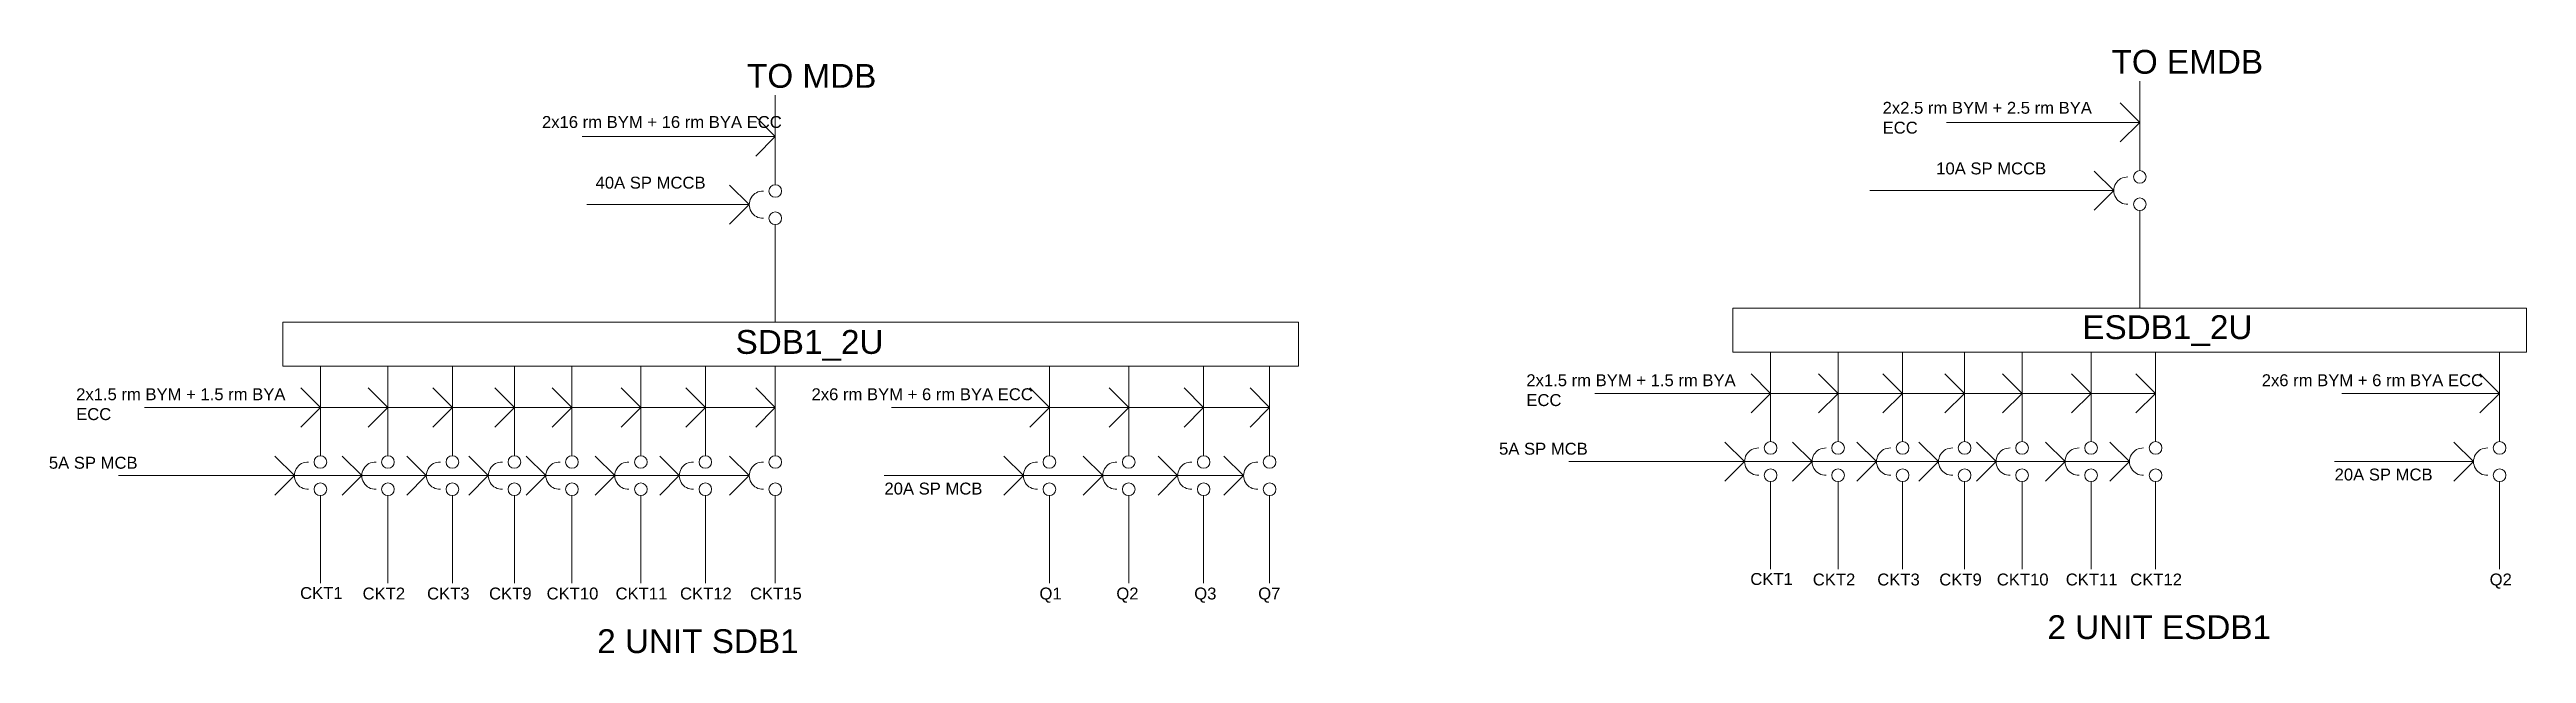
# Model space of a CAD drawing. Header units: inches. Extents: x 854 to 9021, y 140 to 10575.
# Drawn here: x 6524 to 9021, y 4627 to 5235 of the extents above; entities that cross this region are included whole.
import ezdxf

# ---------------------------------------------------------------- set-up
doc = ezdxf.new("R2010")
doc.units = ezdxf.units.IN
doc.header["$MEASUREMENT"] = 0
doc.layers.add('6.Circuits', color=255, linetype='Continuous', lineweight=15)
doc.styles.add('Text 1', font='arial.ttf', dxfattribs={"height": 6})

msp = doc.modelspace()

# ---------------------------------------------------------------- texts
at = {"layer": '6.Circuits', "attachment_point": 1, "style": 'Text 1'}
for s, width, heights, insert, char_height in [('TO {\\fArial Baltic|b0|i0|c186|p34;MDB}', 138.4182699, [68.84739], (7226.88803, 5220.69249), 24), ('{\\fArial Baltic|b0|i0|c186|p34;TO }E{\\fArial Baltic|b0|i0|c186|p34;MDB}', 166.0698039, [41.21785], (8602.40158, 5234.82575), 24), ('{\\fArial Baltic|b0|i0|c186|p34;2x2.5 rm BYM + 2.5 rm BYA} ECC', 234.9454297, [37.98024], (8371.60319, 5182.52401), 12), ('{\\fArial Baltic|b0|i0|c186|p34;2x16 rm BYM + 16 rm BYA} ECC', 234.9454297, [37.98024], (7020.21145, 5168.21067), 12), ('1{\\fArial Baltic|b0|i0|c186|p34;0A SP MCCB}', 234.9454297, [37.98024], (8425.64568, 5121.43024), 12), ('4{\\fArial Baltic|b0|i0|c186|p34;0A SP MCCB}', 234.9454297, [37.98024], (7074.25393, 5107.11689), 12), ('{\\fArial Baltic|b0|i0|c186|p34;SDB1}_2U', 14.5, [0], (7215.37346, 4952.63568), 24), ('E{\\fArial Baltic|b0|i0|c186|p34;SDB1}_2U', 14.5, [0], (8572.93933, 4967.53519), 24), ('{\\fArial Baltic|b0|i0|c186|p34;2x1.5 rm BYM + 1.5 rm BYA} ECC', 234.9454297, [37.98024], (6550.63803, 4893.94249), 12), ('{\\fArial Baltic|b0|i0|c186|p34;2x6 rm BYM + 6 rm BYA} ECC', 234.9454297, [37.98024], (7291.94162, 4893.94249), 12), ('{\\fArial Baltic|b0|i0|c186|p34;2x1.5 rm BYM + 1.5 rm BYA} ECC', 234.9454297, [37.98024], (8012.48175, 4908.07575), 12), ('{\\fArial Baltic|b0|i0|c186|p34;2x6 rm BYM + 6 rm BYA} ECC', 234.9454297, [37.98024], (8753.78534, 4908.07575), 12), ('5A SP MCB', 234.9454297, [37.98024], (6523.13803, 4824.94249), 12), ('5A SP MCB', 234.9454297, [37.98024], (7984.98175, 4839.07575), 12), ('2{\\fArial Baltic|b0|i0|c186|p34;0A SP MCB}', 234.9454297, [37.98024], (7365.43686, 4798.94249), 12), ('2{\\fArial Baltic|b0|i0|c186|p34;0A SP MCB}', 234.9454297, [37.98024], (8827.28058, 4813.07575), 12), ('{\\fArial Baltic|b0|i0|c186|p34;CKT1}', 14.5, [0], (8238.23175, 4707.82575), 12), ('{\\fArial Baltic|b0|i0|c186|p34;CKT}2', 14.5, [0], (8301.23175, 4707.32575), 12), ('{\\fArial Baltic|b0|i0|c186|p34;CKT}3', 14.5, [0], (8366.23175, 4707.32575), 12), ('{\\fArial Baltic|b0|i0|c186|p34;CKT}9', 14.5, [0], (8428.73175, 4707.32575), 12), ('{\\fArial Baltic|b0|i0|c186|p34;CKT}10', 24.6161083, [11.68736], (8486.73175, 4707.32575), 12), ('{\\fArial Baltic|b0|i0|c186|p34;CKT}11', 21.0029823, [10.96531], (8556.23175, 4707.32575), 12), ('{\\fArial Baltic|b0|i0|c186|p34;CKT}12', 21.2917635, [12.40928], (8621.23175, 4707.32575), 12), ('{\\fArial Baltic|b0|i0|c186|p34;Q}2', 18.1082914, [0], (8983.53534, 4707.32575), 12), ('{\\fArial Baltic|b0|i0|c186|p34;CKT1}', 14.5, [0], (6776.38803, 4693.69249), 12), ('{\\fArial Baltic|b0|i0|c186|p34;CKT}2', 14.5, [0], (6839.38803, 4693.19249), 12), ('{\\fArial Baltic|b0|i0|c186|p34;CKT}3', 14.5, [0], (6904.38803, 4693.19249), 12), ('{\\fArial Baltic|b0|i0|c186|p34;CKT}9', 14.5, [0], (6966.88803, 4693.19249), 12), ('{\\fArial Baltic|b0|i0|c186|p34;CKT}10', 24.6161083, [11.68736], (7024.88803, 4693.19249), 12), ('{\\fArial Baltic|b0|i0|c186|p34;CKT}11', 21.0029823, [10.96531], (7094.38803, 4693.19249), 12), ('{\\fArial Baltic|b0|i0|c186|p34;CKT}12', 21.2917635, [12.40928], (7159.38803, 4693.19249), 12), ('{\\fArial Baltic|b0|i0|c186|p34;CKT}15', 14.5, [0], (7229.88803, 4693.19249), 12), ('Q1', 14.5, [0], (7521.69162, 4693.19249), 12), ('{\\fArial Baltic|b0|i0|c186|p34;Q}2', 14.5, [0], (7599.19162, 4693.19249), 12), ('{\\fArial Baltic|b0|i0|c186|p34;Q}3', 14.5, [0], (7677.69162, 4693.19249), 12), ('{\\fArial Baltic|b0|i0|c186|p34;Q}7', 14.5, [0], (7742.19162, 4693.19249), 12), ('2{\\fArial Baltic|b0|i0|c186|p34; UNIT SDB}1', 331.0446353, [56.99717], (7075.88803, 4651.19249), 24), ('2{\\fArial Baltic|b0|i0|c186|p34; UNIT }E{\\fArial Baltic|b0|i0|c186|p34;SDB}1', 331.0446353, [56.99717], (8537.73175, 4665.32575), 24)]:
    msp.add_mtext_dynamic_manual_height_columns(s, width=width, gutter_width=30, heights=heights, dxfattribs=dict(at, insert=insert, char_height=char_height))

# ---------------------------------------------------------------- linework, layer by layer
at = {"layer": '6.Circuits'}
for p, q in [((8630.90158, 5120.32575), (8630.90158, 5203.32575)), ((7255.38803, 5106.19249), (7255.38803, 5189.19249)), ((8630.90158, 5161.82575), (8611.15634, 5181.57099)), ((7255.38803, 5147.69249), (7060.64756, 5147.69249)), ((7255.38803, 5147.69249), (7235.64279, 5167.43772)), ((7255.38803, 5147.69249), (7235.64279, 5127.94725)), ((8630.90158, 5161.82575), (8436.1611, 5161.82575)), ((8630.90158, 5161.82575), (8611.15634, 5142.08051)), ((8630.90158, 5113.18971), (8630.90158, 5120.32575)), ((7229.1285, 5078.94249), (7209.38327, 5098.68772)), ((7255.38803, 5099.05645), (7255.38803, 5106.19249)), ((8604.64205, 5093.07575), (8584.89682, 5112.82099)), ((7229.1285, 5078.94249), (7065.40842, 5078.94249)), ((7229.1285, 5078.94249), (7209.38327, 5059.19725)), ((8604.64205, 5093.07575), (8358.58886, 5093.07575)), ((8604.64205, 5093.07575), (8584.89682, 5073.33051)), ((8630.90158, 5072.96179), (8630.90158, 5067.82575)), ((7255.38803, 5058.82853), (7255.38803, 5053.69249)), ((7255.38803, 5053.69249), (7255.38803, 4960.69249)), ((8630.90158, 5067.82575), (8630.90158, 4974.82575)), ((8258.73175, 4847.32575), (8258.73175, 4930.32575)), ((8326.73175, 4847.32575), (8326.73175, 4930.32575)), ((8391.73175, 4847.32575), (8391.73175, 4930.32575)), ((8454.23175, 4847.32575), (8454.23175, 4930.32575)), ((8512.23175, 4847.32575), (8512.23175, 4930.32575)), ((8581.73175, 4847.32575), (8581.73175, 4930.32575)), ((8646.73175, 4847.32575), (8646.73175, 4930.32575)), ((8993.53534, 4847.32575), (8993.53534, 4930.32575)), ((8993.53534, 4847.32575), (8993.53534, 4930.32575)), ((6796.88803, 4874.69249), (6777.14279, 4894.43772)), ((6796.88803, 4833.19249), (6796.88803, 4916.19249)), ((6864.88803, 4874.69249), (6845.14279, 4894.43772)), ((6864.88803, 4833.19249), (6864.88803, 4916.19249)), ((6929.88803, 4874.69249), (6910.14279, 4894.43772)), ((6929.88803, 4833.19249), (6929.88803, 4916.19249)), ((6992.38803, 4874.69249), (6972.64279, 4894.43772)), ((6992.38803, 4833.19249), (6992.38803, 4916.19249)), ((7050.38803, 4874.69249), (7030.64279, 4894.43772)), ((7050.38803, 4833.19249), (7050.38803, 4916.19249)), ((7119.88803, 4874.69249), (7100.14279, 4894.43772)), ((7119.88803, 4833.19249), (7119.88803, 4916.19249)), ((7184.88803, 4874.69249), (7165.14279, 4894.43772)), ((7184.88803, 4833.19249), (7184.88803, 4916.19249)), ((7255.38803, 4874.69249), (7235.64279, 4894.43772)), ((7255.38803, 4833.19249), (7255.38803, 4916.19249)), ((7531.69162, 4874.69249), (7511.94638, 4894.43772)), ((7531.69162, 4874.69249), (7511.94638, 4894.43772)), ((7531.69162, 4833.19249), (7531.69162, 4916.19249)), ((7531.69162, 4833.19249), (7531.69162, 4916.19249)), ((7611.69162, 4874.69249), (7591.94638, 4894.43772)), ((7611.69162, 4874.69249), (7591.94638, 4894.43772)), ((7611.69162, 4833.19249), (7611.69162, 4916.19249)), ((7611.69162, 4833.19249), (7611.69162, 4916.19249)), ((7687.19162, 4874.69249), (7667.44638, 4894.43772)), ((7687.19162, 4874.69249), (7667.44638, 4894.43772)), ((7687.19162, 4833.19249), (7687.19162, 4916.19249)), ((7687.19162, 4833.19249), (7687.19162, 4916.19249)), ((7753.69162, 4874.69249), (7733.94638, 4894.43772)), ((7753.69162, 4874.69249), (7733.94638, 4894.43772)), ((7753.69162, 4833.19249), (7753.69162, 4916.19249)), ((7753.69162, 4833.19249), (7753.69162, 4916.19249)), ((8258.73175, 4888.82575), (8238.98652, 4908.57099)), ((8326.73175, 4888.82575), (8306.98652, 4908.57099)), ((8391.73175, 4888.82575), (8371.98652, 4908.57099)), ((8454.23175, 4888.82575), (8434.48652, 4908.57099)), ((8512.23175, 4888.82575), (8492.48652, 4908.57099)), ((8581.73175, 4888.82575), (8561.98652, 4908.57099)), ((8646.73175, 4888.82575), (8626.98652, 4908.57099)), ((8993.53534, 4888.82575), (8973.79011, 4908.57099)), ((8993.53534, 4888.82575), (8973.79011, 4908.57099)), ((6796.88803, 4874.69249), (6619.64756, 4874.69249)), ((6796.88803, 4874.69249), (6777.14279, 4854.94725)), ((7255.38803, 4874.69249), (6796.88803, 4874.69249)), ((6864.88803, 4874.69249), (6845.14279, 4854.94725)), ((6929.88803, 4874.69249), (6910.14279, 4854.94725)), ((6992.38803, 4874.69249), (6972.64279, 4854.94725)), ((7050.38803, 4874.69249), (7030.64279, 4854.94725)), ((7119.88803, 4874.69249), (7100.14279, 4854.94725)), ((7184.88803, 4874.69249), (7165.14279, 4854.94725)), ((7255.38803, 4874.69249), (7235.64279, 4854.94725)), ((7753.69162, 4874.69249), (7372.69162, 4874.69249)), ((7531.69162, 4874.69249), (7511.94638, 4854.94725)), ((7531.69162, 4874.69249), (7511.94638, 4854.94725)), ((7611.69162, 4874.69249), (7591.94638, 4854.94725)), ((7611.69162, 4874.69249), (7591.94638, 4854.94725)), ((7687.19162, 4874.69249), (7667.44638, 4854.94725)), ((7687.19162, 4874.69249), (7667.44638, 4854.94725)), ((7753.69162, 4874.69249), (7733.94638, 4854.94725)), ((7753.69162, 4874.69249), (7733.94638, 4854.94725)), ((8258.73175, 4888.82575), (8081.49128, 4888.82575)), ((8258.73175, 4888.82575), (8238.98652, 4869.08051)), ((8646.73175, 4888.82575), (8258.73175, 4888.82575)), ((8326.73175, 4888.82575), (8306.98652, 4869.08051)), ((8391.73175, 4888.82575), (8371.98652, 4869.08051)), ((8454.23175, 4888.82575), (8434.48652, 4869.08051)), ((8512.23175, 4888.82575), (8492.48652, 4869.08051)), ((8581.73175, 4888.82575), (8561.98652, 4869.08051)), ((8646.73175, 4888.82575), (8626.98652, 4869.08051)), ((8993.53534, 4888.82575), (8834.53534, 4888.82575)), ((8993.53534, 4888.82575), (8973.79011, 4869.08051)), ((8993.53534, 4888.82575), (8973.79011, 4869.08051)), ((8258.73175, 4840.18971), (8258.73175, 4847.32575)), ((8326.73175, 4840.18971), (8326.73175, 4847.32575)), ((8391.73175, 4840.18971), (8391.73175, 4847.32575)), ((8454.23175, 4840.18971), (8454.23175, 4847.32575)), ((8512.23175, 4840.18971), (8512.23175, 4847.32575)), ((8581.73175, 4840.18971), (8581.73175, 4847.32575)), ((8646.73175, 4840.18971), (8646.73175, 4847.32575)), ((8993.53534, 4840.18971), (8993.53534, 4847.32575)), ((8993.53534, 4840.18971), (8993.53534, 4847.32575)), ((6770.6285, 4805.94249), (6750.88327, 4825.68772)), ((6796.88803, 4826.05645), (6796.88803, 4833.19249)), ((6838.6285, 4805.94249), (6818.88327, 4825.68772)), ((6864.88803, 4826.05645), (6864.88803, 4833.19249)), ((6903.6285, 4805.94249), (6883.88327, 4825.68772)), ((6929.88803, 4826.05645), (6929.88803, 4833.19249)), ((6966.1285, 4805.94249), (6946.38327, 4825.68772)), ((6992.38803, 4826.05645), (6992.38803, 4833.19249)), ((7024.1285, 4805.94249), (7004.38327, 4825.68772)), ((7050.38803, 4826.05645), (7050.38803, 4833.19249)), ((7093.6285, 4805.94249), (7073.88327, 4825.68772)), ((7119.88803, 4826.05645), (7119.88803, 4833.19249)), ((7158.6285, 4805.94249), (7138.88327, 4825.68772)), ((7184.88803, 4826.05645), (7184.88803, 4833.19249)), ((7229.1285, 4805.94249), (7209.38327, 4825.68772)), ((7255.38803, 4826.05645), (7255.38803, 4833.19249)), ((7505.43209, 4805.94249), (7485.68686, 4825.68772)), ((7531.69162, 4826.05645), (7531.69162, 4833.19249)), ((7531.69162, 4826.05645), (7531.69162, 4833.19249)), ((7585.43209, 4805.94249), (7565.68686, 4825.68772)), ((7611.69162, 4826.05645), (7611.69162, 4833.19249)), ((7611.69162, 4826.05645), (7611.69162, 4833.19249)), ((7660.93209, 4805.94249), (7641.18686, 4825.68772)), ((7687.19162, 4826.05645), (7687.19162, 4833.19249)), ((7687.19162, 4826.05645), (7687.19162, 4833.19249)), ((7727.43209, 4805.94249), (7707.68686, 4825.68772)), ((7753.69162, 4826.05645), (7753.69162, 4833.19249)), ((7753.69162, 4826.05645), (7753.69162, 4833.19249)), ((8232.47223, 4820.07575), (8055.23175, 4820.07575)), ((8232.47223, 4820.07575), (8212.72699, 4839.82099)), ((8232.47223, 4820.07575), (8212.72699, 4800.33051)), ((8620.47223, 4820.07575), (8232.47223, 4820.07575)), ((8300.47223, 4820.07575), (8280.72699, 4839.82099)), ((8300.47223, 4820.07575), (8280.72699, 4800.33051)), ((8365.47223, 4820.07575), (8345.72699, 4839.82099)), ((8365.47223, 4820.07575), (8345.72699, 4800.33051)), ((8427.97223, 4820.07575), (8408.22699, 4839.82099)), ((8427.97223, 4820.07575), (8408.22699, 4800.33051)), ((8485.97223, 4820.07575), (8466.22699, 4839.82099)), ((8485.97223, 4820.07575), (8466.22699, 4800.33051)), ((8555.47223, 4820.07575), (8535.72699, 4839.82099)), ((8555.47223, 4820.07575), (8535.72699, 4800.33051)), ((8620.47223, 4820.07575), (8600.72699, 4839.82099)), ((8620.47223, 4820.07575), (8600.72699, 4800.33051)), ((8967.27582, 4820.07575), (8827.03534, 4820.07575)), ((8967.27582, 4820.07575), (8947.53058, 4839.82099)), ((8967.27582, 4820.07575), (8947.53058, 4800.33051)), ((6770.6285, 4805.94249), (6593.38803, 4805.94249)), ((6770.6285, 4805.94249), (6750.88327, 4786.19725)), ((7229.1285, 4805.94249), (6770.6285, 4805.94249)), ((6838.6285, 4805.94249), (6818.88327, 4786.19725)), ((6903.6285, 4805.94249), (6883.88327, 4786.19725)), ((6966.1285, 4805.94249), (6946.38327, 4786.19725)), ((7024.1285, 4805.94249), (7004.38327, 4786.19725)), ((7093.6285, 4805.94249), (7073.88327, 4786.19725)), ((7158.6285, 4805.94249), (7138.88327, 4786.19725)), ((7229.1285, 4805.94249), (7209.38327, 4786.19725)), ((7727.43209, 4805.94249), (7365.19162, 4805.94249)), ((7505.43209, 4805.94249), (7485.68686, 4786.19725)), ((7585.43209, 4805.94249), (7565.68686, 4786.19725)), ((7660.93209, 4805.94249), (7641.18686, 4786.19725)), ((7727.43209, 4805.94249), (7707.68686, 4786.19725)), ((8258.73175, 4799.96179), (8258.73175, 4794.82575)), ((8258.73175, 4711.82575), (8258.73175, 4794.82575)), ((8326.73175, 4799.96179), (8326.73175, 4794.82575)), ((8326.73175, 4711.82575), (8326.73175, 4794.82575)), ((8391.73175, 4799.96179), (8391.73175, 4794.82575)), ((8391.73175, 4711.82575), (8391.73175, 4794.82575)), ((8454.23175, 4799.96179), (8454.23175, 4794.82575)), ((8454.23175, 4711.82575), (8454.23175, 4794.82575)), ((8512.23175, 4799.96179), (8512.23175, 4794.82575)), ((8512.23175, 4711.82575), (8512.23175, 4794.82575)), ((8581.73175, 4799.96179), (8581.73175, 4794.82575)), ((8581.73175, 4711.82575), (8581.73175, 4794.82575)), ((8646.73175, 4799.96179), (8646.73175, 4794.82575)), ((8646.73175, 4711.82575), (8646.73175, 4794.82575)), ((8993.53534, 4799.96179), (8993.53534, 4794.82575)), ((8993.53534, 4799.96179), (8993.53534, 4794.82575)), ((8993.53534, 4711.82575), (8993.53534, 4794.82575)), ((8993.53534, 4711.82575), (8993.53534, 4794.82575)), ((6796.88803, 4785.82853), (6796.88803, 4780.69249)), ((6796.88803, 4697.69249), (6796.88803, 4780.69249)), ((6864.88803, 4785.82853), (6864.88803, 4780.69249)), ((6864.88803, 4697.69249), (6864.88803, 4780.69249)), ((6929.88803, 4785.82853), (6929.88803, 4780.69249)), ((6929.88803, 4697.69249), (6929.88803, 4780.69249)), ((6992.38803, 4785.82853), (6992.38803, 4780.69249)), ((6992.38803, 4697.69249), (6992.38803, 4780.69249)), ((7050.38803, 4785.82853), (7050.38803, 4780.69249)), ((7050.38803, 4697.69249), (7050.38803, 4780.69249)), ((7119.88803, 4785.82853), (7119.88803, 4780.69249)), ((7119.88803, 4697.69249), (7119.88803, 4780.69249)), ((7184.88803, 4785.82853), (7184.88803, 4780.69249)), ((7184.88803, 4697.69249), (7184.88803, 4780.69249)), ((7255.38803, 4785.82853), (7255.38803, 4780.69249)), ((7255.38803, 4697.69249), (7255.38803, 4780.69249)), ((7531.69162, 4785.82853), (7531.69162, 4780.69249)), ((7531.69162, 4785.82853), (7531.69162, 4780.69249)), ((7531.69162, 4697.69249), (7531.69162, 4780.69249)), ((7531.69162, 4697.69249), (7531.69162, 4780.69249)), ((7611.69162, 4785.82853), (7611.69162, 4780.69249)), ((7611.69162, 4785.82853), (7611.69162, 4780.69249)), ((7611.69162, 4697.69249), (7611.69162, 4780.69249)), ((7611.69162, 4697.69249), (7611.69162, 4780.69249)), ((7687.19162, 4785.82853), (7687.19162, 4780.69249)), ((7687.19162, 4785.82853), (7687.19162, 4780.69249)), ((7687.19162, 4697.69249), (7687.19162, 4780.69249)), ((7687.19162, 4697.69249), (7687.19162, 4780.69249)), ((7753.69162, 4785.82853), (7753.69162, 4780.69249)), ((7753.69162, 4785.82853), (7753.69162, 4780.69249)), ((7753.69162, 4697.69249), (7753.69162, 4780.69249)), ((7753.69162, 4697.69249), (7753.69162, 4780.69249))]:
    msp.add_line(p, q, dxfattribs=at)
for points in [[(8220.73175, 4974.82575), (9020.62928, 4974.82575), (9020.62928, 4930.32575), (8220.73175, 4930.32575)], [(6758.88803, 4960.69249), (7782.70719, 4960.69249), (7782.70719, 4916.19249), (6758.88803, 4916.19249)]]:
    msp.add_lwpolyline(points, close=True, dxfattribs=at)
for centre in [(7255.38803, 5092.69249), (8630.90158, 5106.82575), (7255.38803, 5065.19249), (8630.90158, 5079.32575), (6796.88803, 4819.69249), (6864.88803, 4819.69249), (6929.88803, 4819.69249), (6992.38803, 4819.69249), (7050.38803, 4819.69249), (7119.88803, 4819.69249), (7184.88803, 4819.69249), (7255.38803, 4819.69249), (7531.69162, 4819.69249), (7531.69162, 4819.69249), (7611.69162, 4819.69249), (7611.69162, 4819.69249), (7687.19162, 4819.69249), (7687.19162, 4819.69249), (7753.69162, 4819.69249), (7753.69162, 4819.69249), (8258.73175, 4833.82575), (8326.73175, 4833.82575), (8391.73175, 4833.82575), (8454.23175, 4833.82575), (8512.23175, 4833.82575), (8581.73175, 4833.82575), (8646.73175, 4833.82575), (8993.53534, 4833.82575), (8993.53534, 4833.82575), (6796.88803, 4792.19249), (6864.88803, 4792.19249), (6929.88803, 4792.19249), (6992.38803, 4792.19249), (7050.38803, 4792.19249), (7119.88803, 4792.19249), (7184.88803, 4792.19249), (7255.38803, 4792.19249), (7531.69162, 4792.19249), (7531.69162, 4792.19249), (7611.69162, 4792.19249), (7611.69162, 4792.19249), (7687.19162, 4792.19249), (7687.19162, 4792.19249), (7753.69162, 4792.19249), (7753.69162, 4792.19249), (8258.73175, 4806.32575), (8326.73175, 4806.32575), (8391.73175, 4806.32575), (8454.23175, 4806.32575), (8512.23175, 4806.32575), (8581.73175, 4806.32575), (8646.73175, 4806.32575), (8993.53534, 4806.32575), (8993.53534, 4806.32575)]:
    msp.add_circle(centre, 6.36396, dxfattribs=at)
for centre in [(8618.40158, 5093.07575), (7242.88803, 5078.94249), (6784.38803, 4805.94249), (6852.38803, 4805.94249), (6917.38803, 4805.94249), (6979.88803, 4805.94249), (7037.88803, 4805.94249), (7107.38803, 4805.94249), (7172.38803, 4805.94249), (7242.88803, 4805.94249), (7519.19162, 4805.94249), (7519.19162, 4805.94249), (7599.19162, 4805.94249), (7599.19162, 4805.94249), (7674.69162, 4805.94249), (7674.69162, 4805.94249), (7741.19162, 4805.94249), (7741.19162, 4805.94249), (8246.23175, 4820.07575), (8314.23175, 4820.07575), (8379.23175, 4820.07575), (8441.73175, 4820.07575), (8499.73175, 4820.07575), (8569.23175, 4820.07575), (8634.23175, 4820.07575), (8981.03534, 4820.07575), (8981.03534, 4820.07575)]:
    msp.add_arc(centre, 13.75953, 87.86789506, 272.13210494, dxfattribs=at)

msp.set_redraw_order([(e.dxf.handle, doc.entitydb.next_handle()) for e in msp.query("TEXT MTEXT ATTDEF DIMENSION ARC_DIMENSION")])  # texts and dimensions are drawn at this point

doc.saveas('drawing.dxf')
